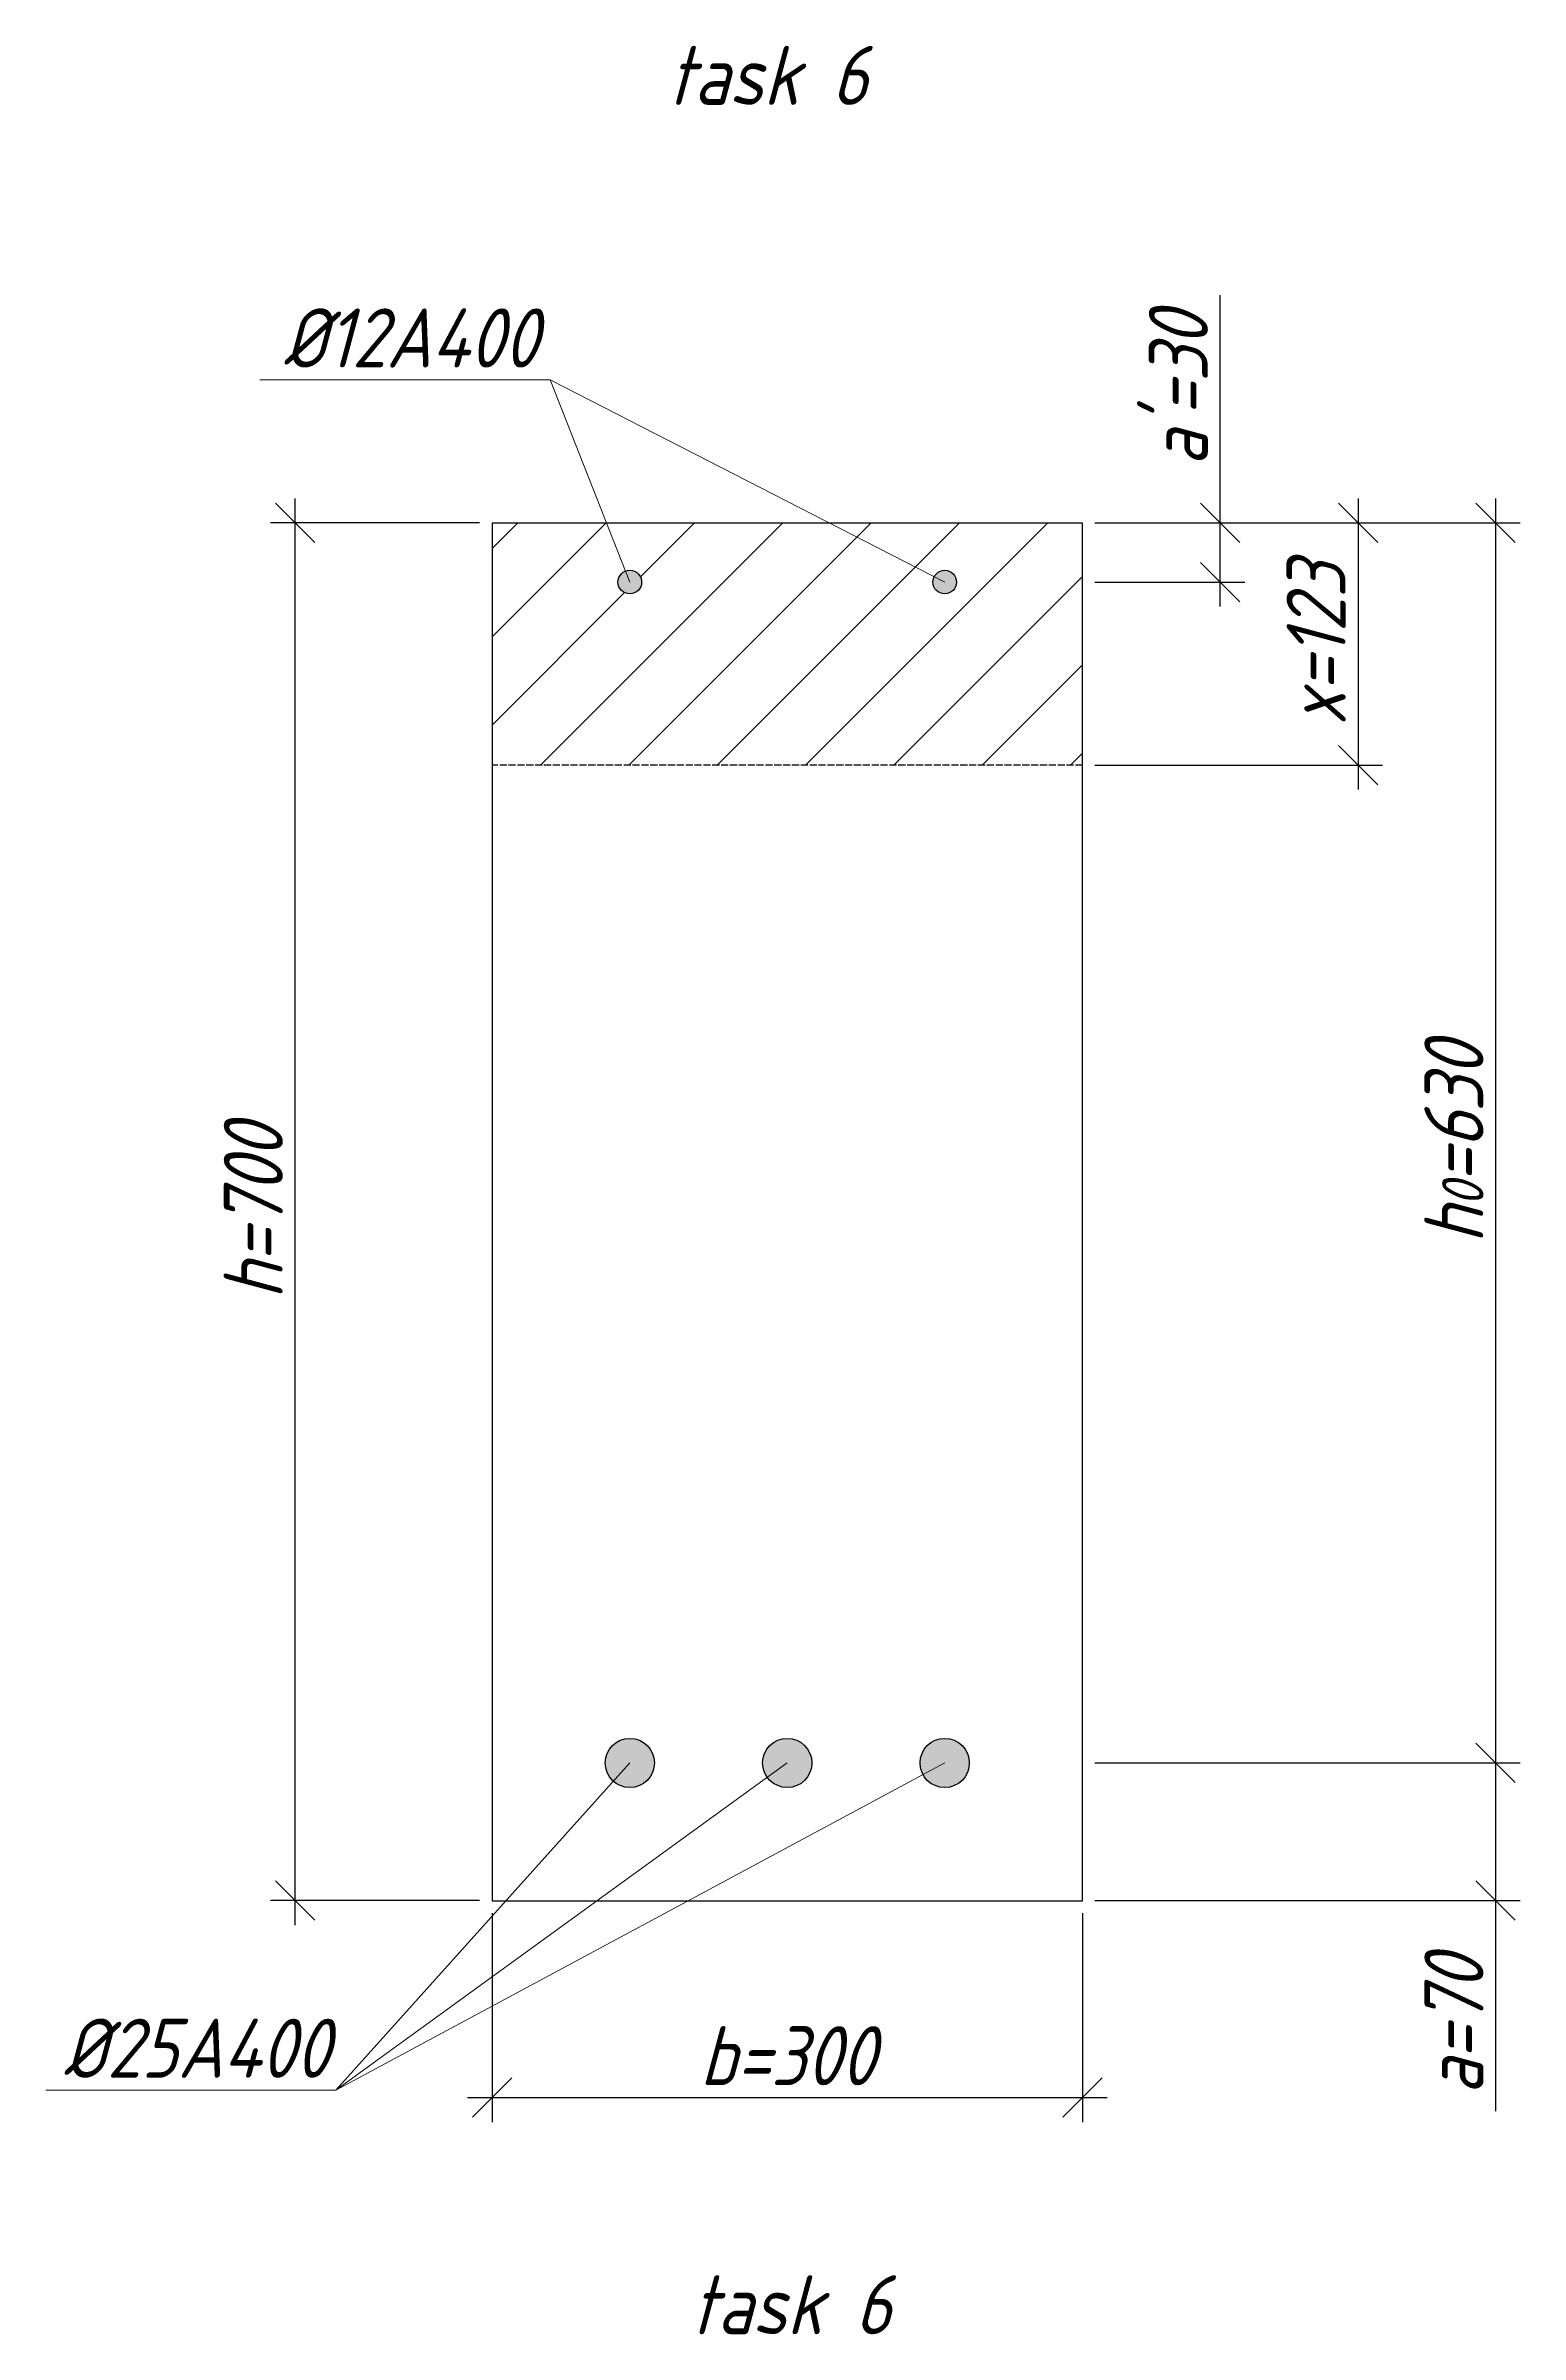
# Model space of a CAD drawing. Header units: millimetres. Extents: x -180 to 58926, y -10791 to 13515.
# Drawn here: x 3881 to 4630, y 13 to 1175 of the extents above; entities that cross this region are included whole.
import ezdxf

# ---------------------------------------------------------------- set-up
doc = ezdxf.new("R2010")
doc.units = ezdxf.units.MM
doc.linetypes.add('ACAD_ISO02W100', pattern=[15, 12, -3])
for name, color, linetype, lineweight in [('basic', 95, 'Continuous', 30), ('hatch', 117, 'ACAD_ISO02W100', 25), ('hatching', 225, 'Continuous', 20), ('size', 45, 'Continuous', 20), ('text', 13, 'Continuous', 20), ('thin', 153, 'Continuous', 18)]:
    doc.layers.add(name, color=color, linetype=linetype, lineweight=lineweight)
doc.styles.add('Structures', font='isocpeur.ttf', dxfattribs={"width": 0.85, "oblique": 15})
doc.dimstyles.new('Structures', dxfattribs={"dimtxt": 3, "dimasz": 2, "dimexe": 1.25, "dimexo": 0.625, "dimtad": 1, "dimtxsty": 'Structures', "dimblk": 'OBLIQUE', "dimcen": 2.5, "dimdle": 1.25, "dimadec": 0, "dimazin": 0, "dimtfac": 1, "dimtmove": 0, "dimatfit": 3, "dimfxl": 1, "dimarcsym": 0})

# ---------------------------------------------------------------- blocks, each defined once
blk = doc.blocks.new('_Oblique')
at = {"color": 0, "linetype": 'ByBlock', "lineweight": -2}
blk.add_line((-0.5, -0.5), (0.5, 0.5), dxfattribs=at)
blk = doc.blocks.new('*D43')
at = {"layer": 'Defpoints', "color": 0, "transparency": 16777216}
for p in [(4108, 232.9), (4408, 232.9), (4408, 132.9)]:
    blk.add_point(p, dxfattribs=at)
at = {"layer": 'size', "color": 0, "lineweight": -2, "transparency": 16777216}
for p, q in [((4108, 226.6), (4108, 120.4)), ((4408, 226.6), (4408, 120.4)), ((4095.5, 132.9), (4420.5, 132.9))]:
    blk.add_line(p, q, dxfattribs=at)
at = {"layer": 'size', "color": 0, "lineweight": -2, "transparency": 16777216, "xscale": 20, "yscale": 20, "zscale": 20, "rotation": 180}
blk.add_blockref('_Oblique', (4108, 132.9), dxfattribs=at)
at = {"layer": 'size', "color": 0, "lineweight": -2, "transparency": 16777216, "xscale": 20, "yscale": 20, "zscale": 20}
blk.add_blockref('_Oblique', (4408, 132.9), dxfattribs=at)
at = {"layer": 'size', "color": 0, "transparency": 16777216, "insert": (4258, 154.1), "char_height": 30, "attachment_point": 5, "style": 'Structures'}
blk.add_mtext('b=300', dxfattribs=at)
blk = doc.blocks.new('*D44')
at = {"layer": 'Defpoints', "color": 0, "transparency": 16777216}
for p in [(4008, 932.9), (4108, 932.9), (4108, 232.9)]:
    blk.add_point(p, dxfattribs=at)
at = {"layer": 'size', "color": 0, "lineweight": -2, "transparency": 16777216}
for p, q in [((4008, 220.4), (4008, 945.4)), ((4101.7, 932.9), (3995.5, 932.9)), ((4101.7, 232.9), (3995.5, 232.9))]:
    blk.add_line(p, q, dxfattribs=at)
at = {"layer": 'size', "color": 0, "lineweight": -2, "transparency": 16777216, "xscale": 20, "yscale": 20, "zscale": 20}
for p, rotation in [((4008, 932.9), 90), ((4008, 232.9), 270)]:
    blk.add_blockref('_Oblique', p, dxfattribs=dict(at, rotation=rotation))
at = {"layer": 'size', "color": 0, "transparency": 16777216, "insert": (3986.7, 582.9), "char_height": 30, "attachment_point": 5, "rotation": 90, "style": 'Structures'}
blk.add_mtext('h=700', dxfattribs=at)
blk = doc.blocks.new('*D45')
at = {"layer": 'Defpoints', "color": 0, "transparency": 16777216}
for p in [(4408, 932.9), (4408, 302.9), (4617.9, 302.9)]:
    blk.add_point(p, dxfattribs=at)
at = {"layer": 'size', "color": 0, "lineweight": -2, "transparency": 16777216}
for p, q in [((4617.9, 945.4), (4617.9, 290.4)), ((4414.2, 932.9), (4630.4, 932.9)), ((4414.2, 302.9), (4630.4, 302.9))]:
    blk.add_line(p, q, dxfattribs=at)
at = {"layer": 'size', "color": 0, "lineweight": -2, "transparency": 16777216, "xscale": 20, "yscale": 20, "zscale": 20}
for p, rotation in [((4617.9, 932.9), 90), ((4617.9, 302.9), 270)]:
    blk.add_blockref('_Oblique', p, dxfattribs=dict(at, rotation=rotation))
at = {"layer": 'size', "color": 0, "transparency": 16777216, "insert": (4596.7, 617.9), "char_height": 30, "attachment_point": 5, "rotation": 90, "style": 'Structures'}
blk.add_mtext('h{\\H0.7x;\\S^ 0;}=630', dxfattribs=at)
blk = doc.blocks.new('*D46')
at = {"layer": 'Defpoints', "color": 0, "transparency": 16777216}
for p in [(4408, 302.9), (4408, 232.9), (4617.9, 232.9)]:
    blk.add_point(p, dxfattribs=at)
at = {"layer": 'size', "color": 0, "lineweight": -2, "transparency": 16777216}
for p, q in [((4617.9, 315.4), (4617.9, 232.9)), ((4414.2, 302.9), (4630.4, 302.9)), ((4414.2, 232.9), (4630.4, 232.9)), ((4617.9, 232.9), (4617.9, 126))]:
    blk.add_line(p, q, dxfattribs=at)
at = {"layer": 'size', "color": 0, "lineweight": -2, "transparency": 16777216, "xscale": 20, "yscale": 20, "zscale": 20}
for p, rotation in [((4617.9, 302.9), 90), ((4617.9, 232.9), 270)]:
    blk.add_blockref('_Oblique', p, dxfattribs=dict(at, rotation=rotation))
at = {"layer": 'size', "color": 0, "transparency": 16777216, "insert": (4596.7, 169.5), "char_height": 30, "attachment_point": 5, "rotation": 90, "style": 'Structures'}
blk.add_mtext('a=70', dxfattribs=at)
blk = doc.blocks.new('*D47')
at = {"layer": 'Defpoints', "color": 0, "transparency": 16777216}
for p in [(4408, 932.9), (4478, 932.9), (4408, 902.9)]:
    blk.add_point(p, dxfattribs=at)
at = {"layer": 'size', "color": 0, "lineweight": -2, "transparency": 16777216}
for p, q in [((4478, 932.9), (4478, 1048.6)), ((4414.2, 932.9), (4490.5, 932.9)), ((4478, 890.4), (4478, 932.9)), ((4414.2, 902.9), (4490.5, 902.9))]:
    blk.add_line(p, q, dxfattribs=at)
at = {"layer": 'size', "color": 0, "lineweight": -2, "transparency": 16777216, "xscale": 20, "yscale": 20, "zscale": 20}
for p, rotation in [((4478, 932.9), 90), ((4478, 902.9), 270)]:
    blk.add_blockref('_Oblique', p, dxfattribs=dict(at, rotation=rotation))
at = {"layer": 'size', "color": 0, "transparency": 16777216, "insert": (4456.7, 1000.8), "char_height": 30, "attachment_point": 5, "rotation": 90, "style": 'Structures'}
blk.add_mtext("a'=30", dxfattribs=at)
blk = doc.blocks.new('*D48')
at = {"layer": 'Defpoints', "color": 0, "transparency": 16777216}
for p in [(4408, 932.9), (4408, 809.9), (4548, 809.9)]:
    blk.add_point(p, dxfattribs=at)
at = {"layer": 'size', "color": 0, "lineweight": -2, "transparency": 16777216}
for p, q in [((4548, 945.4), (4548, 797.4)), ((4414.2, 932.9), (4560.5, 932.9)), ((4414.2, 809.9), (4560.5, 809.9))]:
    blk.add_line(p, q, dxfattribs=at)
at = {"layer": 'size', "color": 0, "lineweight": -2, "transparency": 16777216, "xscale": 20, "yscale": 20, "zscale": 20}
for p, rotation in [((4548, 932.9), 90), ((4548, 809.9), 270)]:
    blk.add_blockref('_Oblique', p, dxfattribs=dict(at, rotation=rotation))
at = {"layer": 'size', "color": 0, "transparency": 16777216, "insert": (4526.7, 871.4), "char_height": 30, "attachment_point": 5, "rotation": 90, "style": 'Structures'}
blk.add_mtext('x=123', dxfattribs=at)

msp = doc.modelspace()

# ---------------------------------------------------------------- hatches: boundary and pattern name
at = {"layer": 'basic'}
h = msp.add_hatch(color=256, dxfattribs=at)
h.dxf.hatch_style = 1
h.paths.add_polyline_path([(4171.997, 902.871, 1), (4183.997, 902.871, 1)])
h.paths.add_polyline_path([(4331.997, 902.871, 1), (4343.997, 902.871, 1)])
h = msp.add_hatch(color=256, dxfattribs=at)
h.dxf.hatch_style = 1
h.paths.add_polyline_path([(4165.497, 302.871, 1), (4190.497, 302.871, 1)])
h.paths.add_polyline_path([(4270.497, 302.871, 1), (4245.497, 302.871, 1)])
h.paths.add_polyline_path([(4350.497, 302.871, 1), (4325.497, 302.871, 1)])
at = {"layer": 'hatching'}
h = msp.add_hatch(dxfattribs=at)
h.set_pattern_fill('ANSI31', color=256, scale=10)
h.paths.add_polyline_path([(4407.997, 932.871), (4107.997, 932.871), (4107.997, 809.871), (4407.997, 809.871)])
h.paths.add_polyline_path([(4331.997, 902.871, -1), (4343.997, 902.871, -1)], flags=16)
h.paths.add_polyline_path([(4171.997, 902.871, -1), (4183.997, 902.871, -1)], flags=16)

# ---------------------------------------------------------------- linework, layer by layer
at = {"layer": 'basic'}
for p, q in [((4407.997, 932.871), (4107.997, 932.871)), ((4107.997, 932.871), (4107.997, 232.871)), ((4407.997, 232.871), (4407.997, 932.871)), ((4107.997, 232.871), (4407.997, 232.871))]:
    msp.add_line(p, q, dxfattribs=at)
for centre, radius in [((4177.997, 902.871), 6), ((4337.997, 902.871), 6), ((4177.997, 302.871), 12.5), ((4257.997, 302.871), 12.5), ((4337.997, 302.871), 12.5)]:
    msp.add_circle(centre, radius, dxfattribs=at)
at = {"layer": 'hatch', "ltscale": 0.3}
msp.add_line((4407.997, 809.871), (4107.997, 809.871), dxfattribs=at)
at = {"layer": 'thin'}
for p, q in [((4137.484, 1005.617), (3990.048, 1005.617)), ((4137.484, 1005.617), (4177.997, 902.871)), ((4137.484, 1005.617), (4337.997, 902.871)), ((4177.997, 302.871), (4028.695, 136.621)), ((4028.695, 136.621), (4257.997, 302.871)), ((4028.695, 136.621), (4337.997, 302.871)), ((4028.695, 136.621), (3881.259, 136.621))]:
    msp.add_line(p, q, dxfattribs=at)

# ---------------------------------------------------------------- texts
at = {"layer": 'text', "char_height": 30, "width": 137.52879, "attachment_point": 5, "style": 'Structures'}
for s, insert in [('task 6', (4248.093, 1160.354)), ('%%C12A400', (4066.552, 1026.88)), ('%%C25A400', (3957.763, 157.884)), ('task 6', (4259.971, 27.597))]:
    msp.add_mtext(s, dxfattribs=dict(at, insert=insert))

# ---------------------------------------------------------------- dimensions: what is measured, and where the dimension line sits
at = {"layer": 'size'}
for base, p1, p2, text, picture, middle in [((4477.997, 932.871), (4407.997, 902.871), (4407.997, 932.871), "a'=<>", '*D47', (4456.747, 1000.753)), ((4007.997, 932.871), (4107.997, 232.871), (4107.997, 932.871), 'h=<>', '*D44', (3986.747, 582.871)), ((4617.901, 302.871), (4407.997, 932.871), (4407.997, 302.871), 'h{\\H0.7x;\\S^ 0;}=<>', '*D45', (4596.651, 617.871)), ((4547.997, 809.871), (4407.997, 932.871), (4407.997, 809.871), 'x=<>', '*D48', (4526.747, 871.371)), ((4617.901, 232.871), (4407.997, 302.871), (4407.997, 232.871), 'a=<>', '*D46', (4596.651, 169.452))]:
    dim = msp.add_linear_dim(base=base, p1=p1, p2=p2, angle=90, text=text, dimstyle='Structures', dxfattribs=at)
    dim.commit()
    dim.dimension.update_dxf_attribs({"geometry": picture, "text_midpoint": middle})
dim = msp.add_linear_dim(base=(4407.997, 132.871), p1=(4107.997, 232.871), p2=(4407.997, 232.871), text='b=<>', dimstyle='Structures', dxfattribs=at)
dim.commit()
dim.dimension.update_dxf_attribs({"geometry": '*D43', "text_midpoint": (4257.997, 154.121)})

doc.saveas('drawing.dxf')
